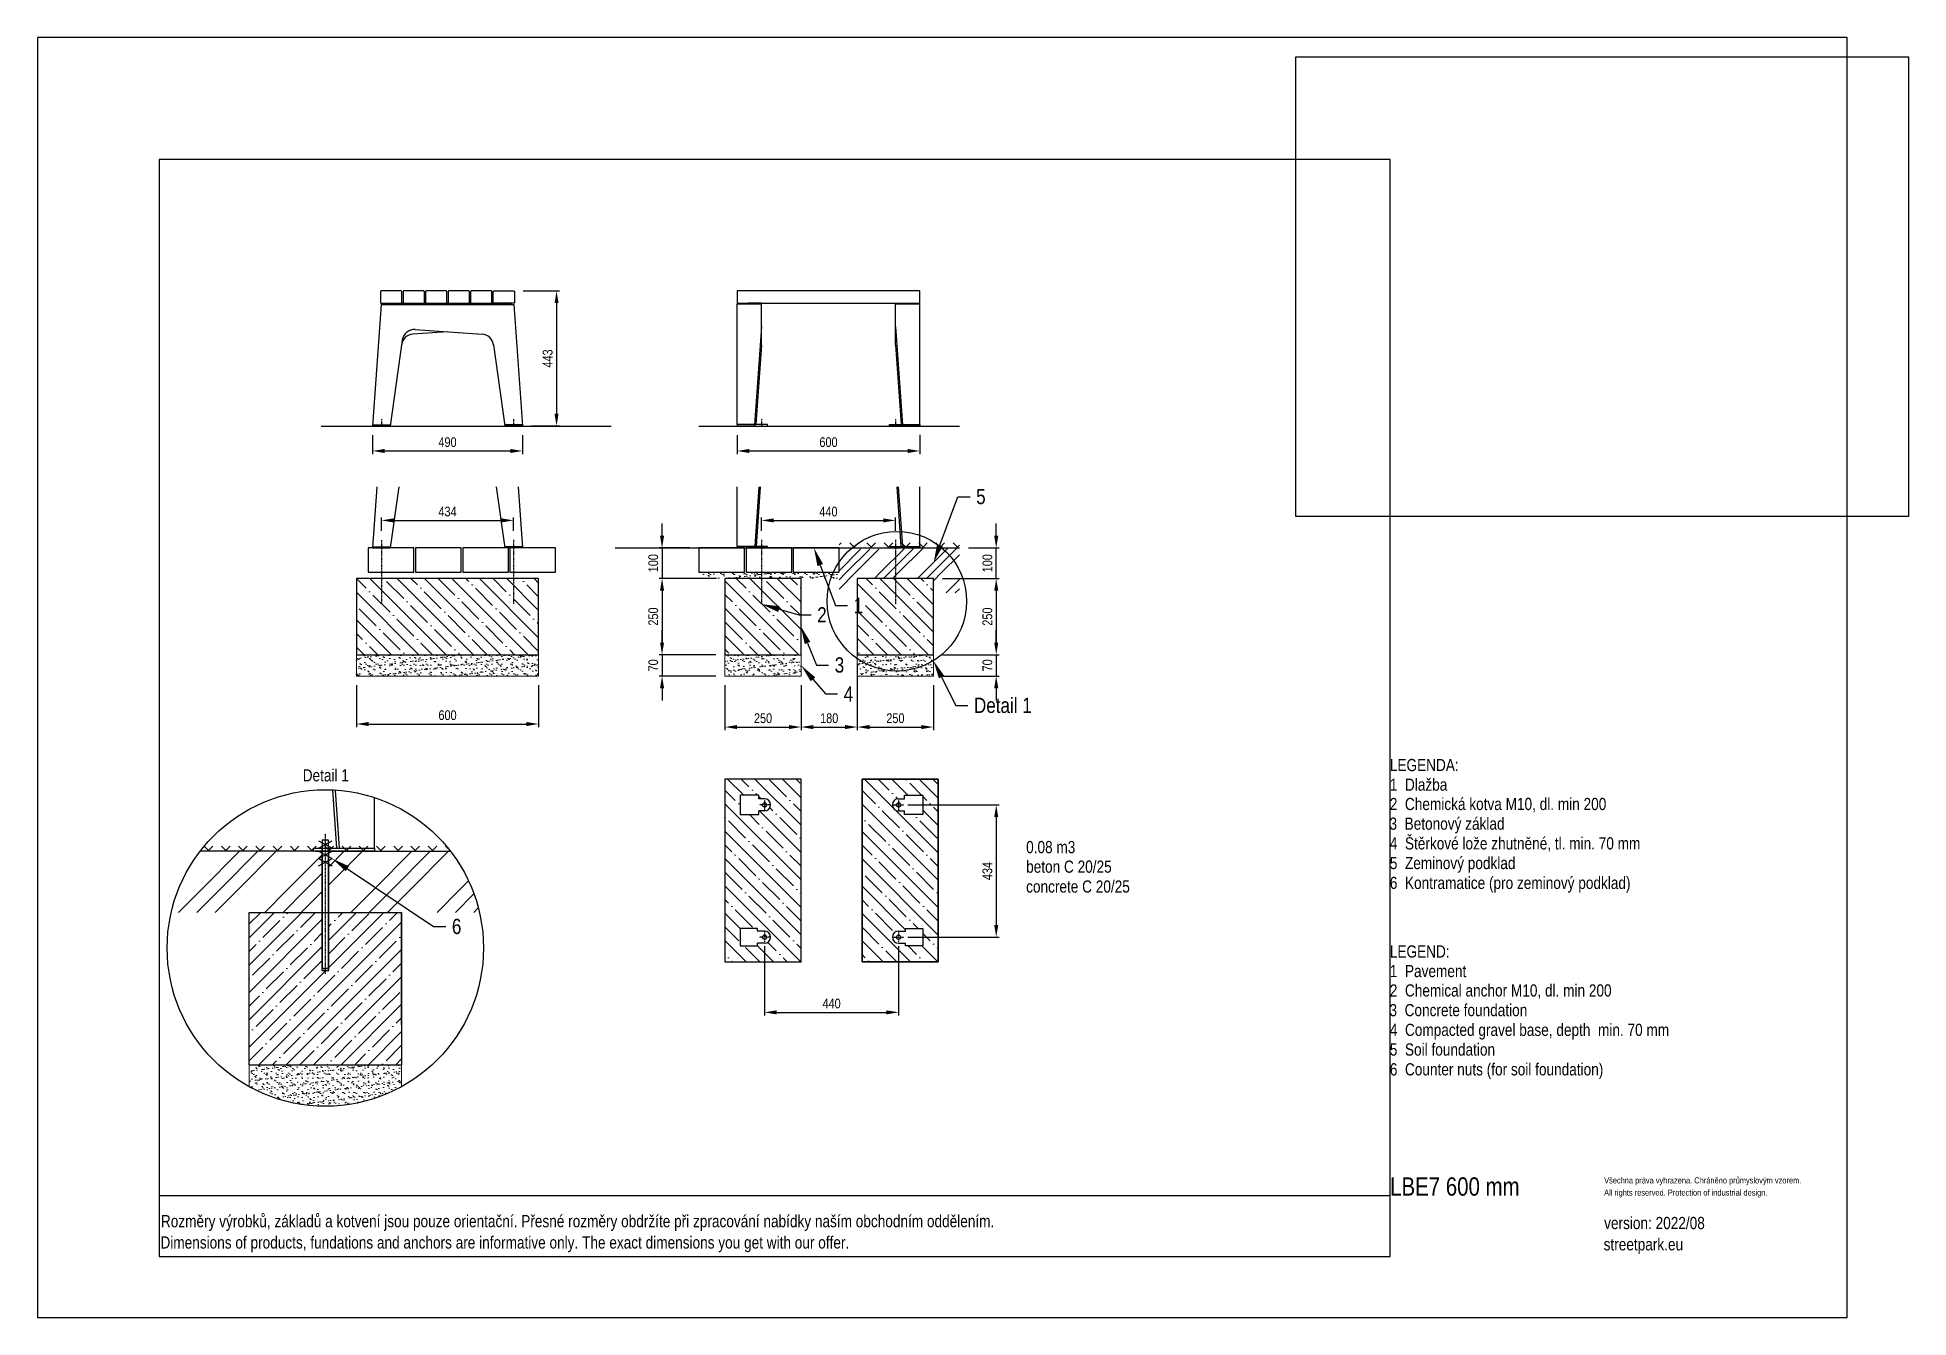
# Model space of a CAD drawing. Header units: millimetres. Extents: x 11004 to 17146, y 3085 to 7285.
import ezdxf
from ezdxf import colors
from ezdxf.entities.mleader import LeaderData, LeaderLine
from ezdxf.lldxf.tags import DXFTag
from ezdxf.math import Vec2, Vec3

# ---------------------------------------------------------------- set-up
doc = ezdxf.new("R2010")
doc.units = ezdxf.units.MM
doc.header["$LTSCALE"] = 0.3
doc.linetypes.add('DashDot', pattern=[15, 9, -3, 0, -3])
doc.layers.add('Nekreslit', color=6, linetype='Continuous', plot=False)
doc.layers.add('SRAFY', color=251, linetype='Continuous', lineweight=13)
doc.styles.add('SEACAD_Arial', font='arial.ttf', dxfattribs={"width": 0.8})
tags = doc.linetypes.add('HIDDEN2', pattern=[4.7625, 3.175, -1.5875]).pattern_tags.tags
tags[6:7] = [DXFTag(74, 4), DXFTag(75, 0), DXFTag(340, '0'), DXFTag(46, 0.0), DXFTag(50, 0.0), DXFTag(44, 0.0), DXFTag(45, 0.0)]
tags[4:5] = [DXFTag(74, 4), DXFTag(75, 0), DXFTag(340, '0'), DXFTag(46, 0.0), DXFTag(50, 0.0), DXFTag(44, 0.0), DXFTag(45, 0.0)]
doc.dimstyles.new('ISO-25', dxfattribs={"dimtxt": 1.6, "dimasz": 2, "dimexe": 0.5, "dimexo": 1.5, "dimtad": 1, "dimdec": 0, "dimtxsty": 'SEACAD_Arial', "dimcen": 2, "dimadec": 0, "dimazin": 0, "dimtfac": 1, "dimtdec": 0, "dimtmove": 0, "dimatfit": 3, "dimfxl": 1, "dimarcsym": 0})
picture_1 = doc.add_image_def('image1.jpg', size_in_pixel=(1600, 1200))

msp = doc.modelspace()

# ---------------------------------------------------------------- texts
at = {"style": 'SEACAD_Arial', "width": 0.8}
for s, height, p in [('LEGENDA:', 40, (15443.3, 4878.1)), ('1  Dlažba', 40, (15443.3, 4813.8)), ('2  Chemická kotva M10, dl. min 200', 40, (15443.3, 4750.3)), ('3  Betonový základ', 40, (15442.2, 4685.8)), ('4  Štěrkové lože zhutněné, tl. min. 70 mm', 40, (15443.3, 4621.1)), ('0.08 m3', 40, (14249.6, 4608.9)), ('beton C 20/25', 40, (14249.6, 4544.7)), ('5  Zeminový podklad', 40, (15443.3, 4556.5)), ('concrete C 20/25', 40, (14249.6, 4479.5)), ('6  Kontramatice (pro zeminový podklad)', 40, (15443.3, 4491.5)), ('LEGEND:', 40, (15443.3, 4266.4)), ('1  Pavement', 40, (15443.3, 4202.1)), ('2  Chemical anchor M10, dl. min 200', 40, (15443.3, 4138.6)), ('3  Concrete foundation', 40, (15442.2, 4074)), ('4  Compacted gravel base, depth  min. 70 mm', 40, (15443.3, 4009.3)), ('5  Soil foundation', 40, (15443.3, 3944.7)), ('6  Counter nuts (for soil foundation)', 40, (15443.3, 3879.7)), ('LBE7 600 mm ', 60, (15444.4, 3485.3)), ('Všechna práva vyhrazena. Chráněno průmyslovým vzorem.', 20, (16146.7, 3525.3)), ('All rights reserved. Protection of industrial design.', 20, (16146.7, 3485.3)), ('Rozměry výrobků, základů a kotvení jsou pouze orientační. Přesné rozměry obdržíte při zpracování nabídky naším obchodním oddělením.', 39.9982, (11409.8, 3381.6)), ('version: 2022/08', 40, (16146.7, 3375.5)), ('Dimensions of products, fundations and anchors are informative only. The exact dimensions you get with our offer.', 39.9982, (11408.2, 3311.7)), ('streetpark.eu', 40, (16145.1, 3305.6))]:
    msp.add_text(s, height=height, dxfattribs=at).set_placement(p)
at = {"insert": (11875.2, 4884.4), "char_height": 40, "attachment_point": 1, "style": 'SEACAD_Arial'}
msp.add_mtext_dynamic_manual_height_columns('Detail 1', width=226.121, gutter_width=200, heights=[0], dxfattribs=at)

# ---------------------------------------------------------------- blocks, each defined once
blk = doc.blocks.new('*D146')
at = {"color": 0, "lineweight": -2, "transparency": 16777216}
for p, q in [((13380.9, 5666.5), (13380.9, 5710.7)), ((13420.9, 5700.7), (13780.5, 5700.7)), ((13820.5, 5666.5), (13820.5, 5710.7))]:
    blk.add_line(p, q, dxfattribs=at)
at = {"color": 0, "transparency": 16777216}
for points in [[(13420.9, 5707.4), (13420.9, 5694), (13380.9, 5700.7)], [(13780.5, 5707.4), (13780.5, 5694), (13820.5, 5700.7)]]:
    blk.add_solid(points, dxfattribs=at)
at = {"layer": 'Defpoints', "color": 0, "transparency": 16777216}
for p in [(13820.5, 5700.7), (13380.9, 5636.5), (13820.5, 5636.5)]:
    blk.add_point(p, dxfattribs=at)
at = {"color": 0, "transparency": 16777216, "insert": (13600.7, 5729.5), "char_height": 32, "attachment_point": 5, "style": 'SEACAD_Arial'}
blk.add_mtext('440', dxfattribs=at)
blk = doc.blocks.new('*D147')
at = {"color": 0, "lineweight": -2, "transparency": 16777216}
for p, q in [((14025, 5510.1), (14161.4, 5510.1)), ((14151.4, 5470.1), (14151.4, 5300.1)), ((13975.5, 5260.1), (14161.4, 5260.1))]:
    blk.add_line(p, q, dxfattribs=at)
at = {"color": 0, "transparency": 16777216}
for points in [[(14144.8, 5470.1), (14158.1, 5470.1), (14151.4, 5510.1)], [(14144.8, 5300.1), (14158.1, 5300.1), (14151.4, 5260.1)]]:
    blk.add_solid(points, dxfattribs=at)
at = {"layer": 'Defpoints', "color": 0, "transparency": 16777216}
for p in [(13995, 5510.1), (13945.5, 5260.1), (14151.4, 5260.1)]:
    blk.add_point(p, dxfattribs=at)
at = {"color": 0, "transparency": 16777216, "insert": (14122.6, 5385.1), "char_height": 32, "attachment_point": 5, "rotation": 90, "style": 'SEACAD_Arial'}
blk.add_mtext('250', dxfattribs=at)
blk = doc.blocks.new('*D141')
at = {"color": 0, "lineweight": -2, "transparency": 16777216}
for p, q in [((14151.4, 5300.1), (14151.4, 5340.1)), ((13975.5, 5260.1), (14161.4, 5260.1)), ((14151.4, 5260.1), (14151.4, 5190.1)), ((13975.4, 5190.1), (14161.4, 5190.1)), ((14151.4, 5150.1), (14151.4, 5110.1))]:
    blk.add_line(p, q, dxfattribs=at)
at = {"color": 0, "transparency": 16777216}
for points in [[(14144.8, 5300.1), (14158.1, 5300.1), (14151.4, 5260.1)], [(14144.8, 5150.1), (14158.1, 5150.1), (14151.4, 5190.1)]]:
    blk.add_solid(points, dxfattribs=at)
at = {"layer": 'Defpoints', "color": 0, "transparency": 16777216}
for p in [(13945.5, 5260.1), (13945.4, 5190.1), (14151.4, 5190.1)]:
    blk.add_point(p, dxfattribs=at)
at = {"color": 0, "transparency": 16777216, "insert": (14122.6, 5225.1), "char_height": 32, "attachment_point": 5, "rotation": 90, "style": 'SEACAD_Arial'}
blk.add_mtext('70', dxfattribs=at)
blk = doc.blocks.new('*D142')
at = {"color": 0, "lineweight": -2, "transparency": 16777216}
for p, q in [((12051.4, 5160.1), (12051.4, 5022.6)), ((12649.5, 5160.1), (12649.5, 5022.6)), ((12091.4, 5032.6), (12609.5, 5032.6))]:
    blk.add_line(p, q, dxfattribs=at)
at = {"color": 0, "transparency": 16777216}
for points in [[(12091.4, 5039.3), (12091.4, 5026), (12051.4, 5032.6)], [(12609.5, 5039.3), (12609.5, 5026), (12649.5, 5032.6)]]:
    blk.add_solid(points, dxfattribs=at)
at = {"layer": 'Defpoints', "color": 0, "transparency": 16777216}
for p in [(12051.4, 5190.1), (12649.5, 5190.1), (12649.5, 5032.6)]:
    blk.add_point(p, dxfattribs=at)
at = {"color": 0, "transparency": 16777216, "insert": (12350.5, 5061.5), "char_height": 32, "attachment_point": 5, "style": 'SEACAD_Arial'}
blk.add_mtext('600', dxfattribs=at)
blk = doc.blocks.new('*D143')
at = {"color": 0, "lineweight": -2, "transparency": 16777216}
for p, q in [((13261, 5160.1), (13261, 5012.7)), ((13511, 5160.1), (13511, 5012.7)), ((13301, 5022.7), (13471, 5022.7))]:
    blk.add_line(p, q, dxfattribs=at)
at = {"color": 0, "transparency": 16777216}
for points in [[(13301, 5029.3), (13301, 5016), (13261, 5022.7)], [(13471, 5029.3), (13471, 5016), (13511, 5022.7)]]:
    blk.add_solid(points, dxfattribs=at)
at = {"layer": 'Defpoints', "color": 0, "transparency": 16777216}
for p in [(13261, 5190.1), (13511, 5190.1), (13511, 5022.7)]:
    blk.add_point(p, dxfattribs=at)
at = {"color": 0, "transparency": 16777216, "insert": (13386, 5051.5), "char_height": 32, "attachment_point": 5, "style": 'SEACAD_Arial'}
blk.add_mtext('250', dxfattribs=at)
blk = doc.blocks.new('*D144')
at = {"color": 0, "lineweight": -2, "transparency": 16777216}
for p, q in [((13695.5, 5160.1), (13695.5, 5012.7)), ((13945.5, 5160.1), (13945.5, 5012.7)), ((13735.5, 5022.7), (13905.5, 5022.7))]:
    blk.add_line(p, q, dxfattribs=at)
at = {"color": 0, "transparency": 16777216}
for points in [[(13735.5, 5029.3), (13735.5, 5016), (13695.5, 5022.7)], [(13905.5, 5029.3), (13905.5, 5016), (13945.5, 5022.7)]]:
    blk.add_solid(points, dxfattribs=at)
at = {"layer": 'Defpoints', "color": 0, "transparency": 16777216}
for p in [(13695.5, 5190.1), (13945.5, 5190.1), (13945.5, 5022.7)]:
    blk.add_point(p, dxfattribs=at)
at = {"color": 0, "transparency": 16777216, "insert": (13820.5, 5051.5), "char_height": 32, "attachment_point": 5, "style": 'SEACAD_Arial'}
blk.add_mtext('250', dxfattribs=at)
blk = doc.blocks.new('*D145')
at = {"color": 0, "lineweight": -2, "transparency": 16777216}
for p, q in [((13695.5, 5230.1), (13695.5, 5012.7)), ((13511, 5160.1), (13511, 5012.7)), ((13551, 5022.7), (13655.5, 5022.7))]:
    blk.add_line(p, q, dxfattribs=at)
at = {"color": 0, "transparency": 16777216}
for points in [[(13551, 5029.3), (13551, 5016), (13511, 5022.7)], [(13655.5, 5029.3), (13655.5, 5016), (13695.5, 5022.7)]]:
    blk.add_solid(points, dxfattribs=at)
at = {"layer": 'Defpoints', "color": 0, "transparency": 16777216}
for p in [(13695.5, 5260.1), (13511, 5190.1), (13695.5, 5022.7)]:
    blk.add_point(p, dxfattribs=at)
at = {"color": 0, "transparency": 16777216, "insert": (13603.2, 5051.5), "char_height": 32, "attachment_point": 5, "style": 'SEACAD_Arial'}
blk.add_mtext('180', dxfattribs=at)
blk = doc.blocks.new('*D139')
at = {"color": 0, "lineweight": -2, "transparency": 16777216}
for p, q in [((14151.4, 5650.4), (14151.4, 5690.4)), ((14060.4, 5610.4), (14161.4, 5610.4)), ((14151.4, 5510.1), (14151.4, 5610.4)), ((13975.5, 5510.1), (14161.4, 5510.1)), ((14151.4, 5470.1), (14151.4, 5430.1))]:
    blk.add_line(p, q, dxfattribs=at)
at = {"color": 0, "transparency": 16777216}
for points in [[(14144.8, 5650.4), (14158.1, 5650.4), (14151.4, 5610.4)], [(14144.8, 5470.1), (14158.1, 5470.1), (14151.4, 5510.1)]]:
    blk.add_solid(points, dxfattribs=at)
at = {"layer": 'Defpoints', "color": 0, "transparency": 16777216}
for p in [(14030.4, 5610.4), (14151.4, 5610.4), (13945.5, 5510.1)]:
    blk.add_point(p, dxfattribs=at)
at = {"color": 0, "transparency": 16777216, "insert": (14122.6, 5560.3), "char_height": 32, "attachment_point": 5, "rotation": 90, "style": 'SEACAD_Arial'}
blk.add_mtext('100', dxfattribs=at)
blk = doc.blocks.new('*D140')
at = {"color": 0, "lineweight": -2, "transparency": 16777216}
for p, q in [((13300.9, 5980.4), (13300.9, 5918.5)), ((13900.9, 5981.9), (13900.9, 5918.5)), ((13340.9, 5928.5), (13860.9, 5928.5))]:
    blk.add_line(p, q, dxfattribs=at)
at = {"color": 0, "transparency": 16777216}
for points in [[(13340.9, 5935.2), (13340.9, 5921.8), (13300.9, 5928.5)], [(13860.9, 5935.2), (13860.9, 5921.8), (13900.9, 5928.5)]]:
    blk.add_solid(points, dxfattribs=at)
at = {"layer": 'Defpoints', "color": 0, "transparency": 16777216}
for p in [(13300.9, 6010.4), (13900.9, 6011.9), (13900.9, 5928.5)]:
    blk.add_point(p, dxfattribs=at)
at = {"color": 0, "transparency": 16777216, "insert": (13600.9, 5957.3), "char_height": 32, "attachment_point": 5, "style": 'SEACAD_Arial'}
blk.add_mtext('600', dxfattribs=at)
blk = doc.blocks.new('*D137')
at = {"color": 0, "lineweight": -2, "transparency": 16777216}
for p, q in [((12133.4, 5666.4), (12133.4, 5710.7)), ((12173.4, 5700.7), (12527.5, 5700.7)), ((12567.5, 5666.5), (12567.5, 5710.7))]:
    blk.add_line(p, q, dxfattribs=at)
at = {"color": 0, "transparency": 16777216}
for points in [[(12173.4, 5707.4), (12173.4, 5694.1), (12133.4, 5700.7)], [(12527.5, 5707.4), (12527.5, 5694.1), (12567.5, 5700.7)]]:
    blk.add_solid(points, dxfattribs=at)
at = {"layer": 'Defpoints', "color": 0, "transparency": 16777216}
for p in [(12567.5, 5700.7), (12133.4, 5636.4), (12567.5, 5636.5)]:
    blk.add_point(p, dxfattribs=at)
at = {"color": 0, "transparency": 16777216, "insert": (12350.5, 5729.6), "char_height": 32, "attachment_point": 5, "style": 'SEACAD_Arial'}
blk.add_mtext('434', dxfattribs=at)
blk = doc.blocks.new('*D138')
at = {"color": 0, "lineweight": -2, "transparency": 16777216}
for p, q in [((12104.4, 5980.4), (12104.4, 5918.5)), ((12596.3, 5980.5), (12596.3, 5918.5)), ((12144.4, 5928.5), (12556.3, 5928.5))]:
    blk.add_line(p, q, dxfattribs=at)
at = {"color": 0, "transparency": 16777216}
for points in [[(12144.4, 5935.2), (12144.4, 5921.8), (12104.4, 5928.5)], [(12556.3, 5935.2), (12556.3, 5921.8), (12596.3, 5928.5)]]:
    blk.add_solid(points, dxfattribs=at)
at = {"layer": 'Defpoints', "color": 0, "transparency": 16777216}
for p in [(12104.4, 6010.4), (12596.3, 6010.5), (12596.3, 5928.5)]:
    blk.add_point(p, dxfattribs=at)
at = {"color": 0, "transparency": 16777216, "insert": (12350.4, 5957.3), "char_height": 32, "attachment_point": 5, "style": 'SEACAD_Arial'}
blk.add_mtext('490', dxfattribs=at)
blk = doc.blocks.new('*D134')
at = {"color": 0, "lineweight": -2, "transparency": 16777216}
for p, q in [((12598.4, 6453.5), (12718.3, 6453.5)), ((12708.3, 6413.5), (12708.3, 6050.5)), ((12626.3, 6010.5), (12718.3, 6010.5))]:
    blk.add_line(p, q, dxfattribs=at)
at = {"color": 0, "transparency": 16777216}
for points in [[(12701.6, 6413.5), (12714.9, 6413.5), (12708.3, 6453.5)], [(12701.6, 6050.5), (12714.9, 6050.5), (12708.3, 6010.5)]]:
    blk.add_solid(points, dxfattribs=at)
at = {"layer": 'Defpoints', "color": 0, "transparency": 16777216}
for p in [(12568.4, 6453.5), (12596.3, 6010.5), (12708.3, 6010.5)]:
    blk.add_point(p, dxfattribs=at)
at = {"color": 0, "transparency": 16777216, "insert": (12679.4, 6232), "char_height": 32, "attachment_point": 5, "rotation": 90, "style": 'SEACAD_Arial'}
blk.add_mtext('443', dxfattribs=at)
blk = doc.blocks.new('*D135')
at = {"color": 0, "lineweight": -2, "transparency": 16777216}
for p, q in [((13391, 4303.3), (13391, 4076.7)), ((13831, 4303.3), (13831, 4076.7)), ((13431, 4086.7), (13791, 4086.7))]:
    blk.add_line(p, q, dxfattribs=at)
at = {"color": 0, "transparency": 16777216}
for points in [[(13431, 4093.3), (13431, 4080), (13391, 4086.7)], [(13791, 4093.3), (13791, 4080), (13831, 4086.7)]]:
    blk.add_solid(points, dxfattribs=at)
at = {"layer": 'Defpoints', "color": 0, "transparency": 16777216}
for p in [(13391, 4333.3), (13831, 4333.3), (13831, 4086.7)]:
    blk.add_point(p, dxfattribs=at)
at = {"color": 0, "transparency": 16777216, "insert": (13611, 4115.5), "char_height": 32, "attachment_point": 5, "style": 'SEACAD_Arial'}
blk.add_mtext('440', dxfattribs=at)
blk = doc.blocks.new('*D136')
at = {"color": 0, "lineweight": -2, "transparency": 16777216}
for p, q in [((13861, 4767.3), (14161.4, 4767.3)), ((14151.4, 4727.3), (14151.4, 4373.3)), ((13861, 4333.3), (14161.4, 4333.3))]:
    blk.add_line(p, q, dxfattribs=at)
at = {"color": 0, "transparency": 16777216}
for points in [[(14144.8, 4727.3), (14158.1, 4727.3), (14151.4, 4767.3)], [(14144.8, 4373.3), (14158.1, 4373.3), (14151.4, 4333.3)]]:
    blk.add_solid(points, dxfattribs=at)
at = {"layer": 'Defpoints', "color": 0, "transparency": 16777216}
for p in [(13831, 4767.3), (13831, 4333.3), (14151.4, 4333.3)]:
    blk.add_point(p, dxfattribs=at)
at = {"color": 0, "transparency": 16777216, "insert": (14122.6, 4550.3), "char_height": 32, "attachment_point": 5, "rotation": 90, "style": 'SEACAD_Arial'}
blk.add_mtext('434', dxfattribs=at)
blk = doc.blocks.new('*D148')
at = {"color": 0, "lineweight": -2, "transparency": 16777216}
for p, q in [((13054.6, 5650.4), (13054.6, 5690.4)), ((13145.4, 5610.4), (13044.6, 5610.4)), ((13054.6, 5610.4), (13054.6, 5510.4)), ((13231, 5510.4), (13044.6, 5510.4)), ((13054.6, 5470.4), (13054.6, 5430.4))]:
    blk.add_line(p, q, dxfattribs=at)
at = {"color": 0, "transparency": 16777216}
for points in [[(13047.9, 5650.4), (13061.3, 5650.4), (13054.6, 5610.4)], [(13047.9, 5470.4), (13061.3, 5470.4), (13054.6, 5510.4)]]:
    blk.add_solid(points, dxfattribs=at)
at = {"layer": 'Defpoints', "color": 0, "transparency": 16777216}
for p in [(13175.4, 5610.4), (13054.6, 5510.4), (13261, 5510.4)]:
    blk.add_point(p, dxfattribs=at)
at = {"color": 0, "transparency": 16777216, "insert": (13025.8, 5560.4), "char_height": 32, "attachment_point": 5, "rotation": 90, "style": 'SEACAD_Arial'}
blk.add_mtext('100', dxfattribs=at)
blk = doc.blocks.new('*D149')
at = {"color": 0, "lineweight": -2, "transparency": 16777216}
for p, q in [((13231, 5510.4), (13044.6, 5510.4)), ((13054.6, 5470.4), (13054.6, 5300.1)), ((13231, 5260.1), (13044.6, 5260.1))]:
    blk.add_line(p, q, dxfattribs=at)
at = {"color": 0, "transparency": 16777216}
for points in [[(13047.9, 5470.4), (13061.3, 5470.4), (13054.6, 5510.4)], [(13047.9, 5300.1), (13061.3, 5300.1), (13054.6, 5260.1)]]:
    blk.add_solid(points, dxfattribs=at)
at = {"layer": 'Defpoints', "color": 0, "transparency": 16777216}
for p in [(13261, 5510.4), (13054.6, 5260.1), (13261, 5260.1)]:
    blk.add_point(p, dxfattribs=at)
at = {"color": 0, "transparency": 16777216, "insert": (13025.8, 5385.3), "char_height": 32, "attachment_point": 5, "rotation": 90, "style": 'SEACAD_Arial'}
blk.add_mtext('250', dxfattribs=at)
blk = doc.blocks.new('*D150')
at = {"color": 0, "lineweight": -2, "transparency": 16777216}
for p, q in [((13054.6, 5300.1), (13054.6, 5340.1)), ((13231, 5260.1), (13044.6, 5260.1)), ((13054.6, 5260.1), (13054.6, 5190.1)), ((13231, 5190.1), (13044.6, 5190.1)), ((13054.6, 5150.1), (13054.6, 5110.1))]:
    blk.add_line(p, q, dxfattribs=at)
at = {"color": 0, "transparency": 16777216}
for points in [[(13047.9, 5300.1), (13061.3, 5300.1), (13054.6, 5260.1)], [(13047.9, 5150.1), (13061.3, 5150.1), (13054.6, 5190.1)]]:
    blk.add_solid(points, dxfattribs=at)
at = {"layer": 'Defpoints', "color": 0, "transparency": 16777216}
for p in [(13261, 5260.1), (13054.6, 5190.1), (13261, 5190.1)]:
    blk.add_point(p, dxfattribs=at)
at = {"color": 0, "transparency": 16777216, "insert": (13025.8, 5225.1), "char_height": 32, "attachment_point": 5, "rotation": 90, "style": 'SEACAD_Arial'}
blk.add_mtext('70', dxfattribs=at)

# ---------------------------------------------------------------- dimensions: what is measured, and where the dimension line sits
for base, p1, p2, picture, middle in [((12708.3, 6010.5), (12568.4, 6453.5), (12596.3, 6010.5), '*D134', (12679.4, 6232)), ((13054.6, 5510.4), (13175.4, 5610.4), (13261, 5510.4), '*D148', (13025.8, 5560.4)), ((13054.6, 5260.1), (13261, 5510.4), (13261, 5260.1), '*D149', (13025.8, 5385.3)), ((13054.6, 5190.1), (13261, 5260.1), (13261, 5190.1), '*D150', (13025.8, 5225.1)), ((14151.4, 4333.3), (13831, 4767.3), (13831, 4333.3), '*D136', (14122.6, 4550.3))]:
    dim = msp.add_linear_dim(base=base, p1=p1, p2=p2, angle=90, dimstyle='ISO-25')
    dim.commit()
    dim.dimension.update_dxf_attribs({"geometry": picture, "text_midpoint": middle})
for base, p1, p2, override, picture, middle in [((12596.3, 5928.5), (12104.4, 6010.4), (12596.3, 6010.5), {"dimrnd": 10}, '*D138', (12350.4, 5957.3)), ((13820.5, 5700.7), (13380.9, 5636.5), (13820.5, 5636.5), {"dimscale": 0, "dimrnd": 10}, '*D146', (13600.7, 5729.5))]:
    dim = msp.add_linear_dim(base=base, p1=p1, p2=p2, dimstyle='ISO-25', override=override)
    dim.commit()
    dim.dimension.update_dxf_attribs({"geometry": picture, "text_midpoint": middle})
for base, p1, p2, picture, middle in [((13900.9, 5928.5), (13300.9, 6010.4), (13900.9, 6011.9), '*D140', (13600.9, 5957.3)), ((13831, 4086.7), (13391, 4333.3), (13831, 4333.3), '*D135', (13611, 4115.5))]:
    dim = msp.add_linear_dim(base=base, p1=p1, p2=p2, dimstyle='ISO-25')
    dim.commit()
    dim.dimension.update_dxf_attribs({"geometry": picture, "text_midpoint": middle})
for base, p1, p2, override, picture, middle in [((12567.5, 5700.7), (12133.4, 5636.4), (12567.5, 5636.5), {"dimrnd": 1}, '*D137', (12350.5, 5700.7)), ((13695.4577, 5022.6544), (13510.9682, 5190.116), (13695.4577, 5260.1123), {"dimscale": 0, "dimrnd": 10}, '*D145', (13603.2129, 5022.6544)), ((12649.5, 5032.6), (12051.4, 5190.1), (12649.5, 5190.1), {"dimscale": 0, "dimrnd": 10}, '*D142', (12350.5, 5032.6)), ((13511, 5022.7), (13261, 5190.1), (13511, 5190.1), {"dimscale": 0}, '*D143', (13386, 5022.7)), ((13945.5, 5022.7), (13695.5, 5190.1), (13945.5, 5190.1), {"dimscale": 0}, '*D144', (13820.5, 5022.7))]:
    dim = msp.add_linear_dim(base=base, p1=p1, p2=p2, dimstyle='ISO-25', override=override)
    dim.commit()
    dim.dimension.update_dxf_attribs({"geometry": picture, "text_midpoint": middle, "dimtype": 160})
dim = msp.add_linear_dim(base=(14151.4, 5610.4), p1=(13945.5, 5510.1), p2=(14030.4, 5610.4), angle=90, dimstyle='ISO-25')
dim.commit()
dim.dimension.update_dxf_attribs({"geometry": '*D139', "text_midpoint": (14151.4, 5560.3), "dimtype": 160})
for base, p1, p2, override, picture, middle in [((14151.4, 5260.1), (13995, 5510.1), (13945.5, 5260.1), {"dimscale": 0}, '*D147', (14122.6, 5385.1)), ((14151.4, 5190.1), (13945.5, 5260.1), (13945.4, 5190.1), {"dimscale": 0, "dimtmove": 1}, '*D141', (14122.6, 5225.1))]:
    dim = msp.add_linear_dim(base=base, p1=p1, p2=p2, angle=90, dimstyle='ISO-25', override=override)
    dim.commit()
    dim.dimension.update_dxf_attribs({"geometry": picture, "text_midpoint": middle})

# ---------------------------------------------------------------- hatches: boundary and pattern name
at = {"layer": 'SRAFY'}
h = msp.add_hatch(dxfattribs=at)
h.set_pattern_fill('TERACO', color=256, scale=20)
h.set_pattern_definition([(45, (6840, 295.79), (-28.28427, 28.28427), [20, -20]), (135, (6896.57, 295.79), (-28.28427, -28.28427), [20, -20])])
h.paths.add_polyline_path([(13635.4, 5610.4), (13635.4, 5633.5), (14030.4, 5633.5), (14030.4, 5610.5)])
h = msp.add_hatch(dxfattribs=at)
h.set_pattern_fill('GOST_GROUND', color=256, scale=10)
h.set_pattern_definition([(45, (6840, 295.79), (141.4214, -9e-15), [200]), (45, (6870, 295.79), (141.4214, -9e-15), [200]), (45, (6900, 295.79), (141.4214, -9e-15), [200])])
h.paths.add_polyline_path([(13695.4, 5462.8), (13635.4, 5456), (13635.4, 5604.9), (14030.4, 5610.4), (14030.4, 5463), (13945.5, 5463), (13945.5, 5510.1), (13695.4, 5510.1)])
h = msp.add_hatch(dxfattribs=at)
h.set_pattern_fill('AR-SAND', color=256, scale=0.5)
h.set_pattern_definition([(37.5, (6640, 295.79), (-0.800016, 24.47066), [0, -19.304, 0, -21.59, 0, -20.6375]), (7.5, (6640, 295.79), (22.47616, 35.84126), [0, -10.414, 0, -17.399, 0, -6.6675]), (327.5, (6624.38, 295.79), (39.54962, 0.07186), [0, -6.35, 0, -22.86, 0, -29.845]), (317.5, (6624.38, 295.79), (38.17782, 11.14647), [0, -3.175, 0, -14.986, 0, -17.145])])
h.paths.add_polyline_path([(13175.4, 5530.4), (13175.4, 5510.5), (13206, 5510.4), (13326, 5510.3), (13326, 5530.4)])
h.paths.add_polyline_path([(13635.4, 5510.1), (13635.4, 5530.4), (13326, 5530.4), (13326, 5510.3), (13456, 5510.1)])
h = msp.add_hatch(dxfattribs=at)
h.set_pattern_fill('ANSI35', color=256, scale=10, angle=90)
h.set_pattern_definition([(135, (6650, 0), (-44.9013, -44.9013), []), (135, (6650, 44.9), (-44.9013, -44.9013), [79.375, -15.875, 0, -15.875])])
h.paths.add_polyline_path([(12114.4, 5510.4), (12114.4, 5260.1), (12649.5, 5260.1), (12649.5, 5510.1)])
h.paths.add_polyline_path([(12114.4, 5510.4), (12051.4, 5510.4), (12051.4, 5260.1), (12087.4, 5260.1, 2.414211), (12087.4, 5260.1, 0.414214), (12087.4, 5260.1), (12114.4, 5260.1)])
h = msp.add_hatch(dxfattribs=at)
h.set_pattern_fill('ANSI35', color=256, scale=10, angle=90)
h.set_pattern_definition([(135, (6640, 0), (-44.9013, -44.9013), []), (135, (6640, 44.9), (-44.9013, -44.9013), [79.375, -15.875, 0, -15.875])])
h.paths.add_polyline_path([(13261, 5510.4), (13261, 5260.1), (13511, 5260.1), (13510.9, 5510.1)])
h = msp.add_hatch(dxfattribs=at)
h.set_pattern_fill('ANSI35', color=256, scale=10, angle=90)
h.set_pattern_definition([(135, (5629, 2e-10), (-44.9013, -44.9013), []), (135, (5629, 44.9), (-44.9013, -44.9013), [79.375, -15.875, 0, -15.875])])
h.paths.add_polyline_path([(13945.4, 5510.1), (13695.5, 5510.1), (13695.5, 5260.1), (13945.5, 5260.1)])
h = msp.add_hatch(dxfattribs=at)
h.set_pattern_fill('AR-SAND', color=256, scale=0.5)
h.set_pattern_definition([(37.5, (6662, 0), (-0.800016, 24.47066), [0, -19.304, 0, -21.59, 0, -20.6375]), (7.5, (6662, 0), (22.47616, 35.84126), [0, -10.414, 0, -17.399, 0, -6.6675]), (327.5, (6646.38, 0), (39.54962, 0.07186), [0, -6.35, 0, -22.86, 0, -29.845]), (317.5, (6646.38, 0), (38.17782, 11.14647), [0, -3.175, 0, -14.986, 0, -17.145])])
h.paths.add_polyline_path([(12649.5, 5190.1), (12649.5, 5260.1), (12051.4, 5260.1), (12051.4, 5190.1)])
h = msp.add_hatch(dxfattribs=at)
h.set_pattern_fill('AR-SAND', color=256, scale=0.5)
h.set_pattern_definition([(37.5, (700, 0), (-0.800016, 24.470662), [0, -19.304, 0, -21.59, 0, -20.6375]), (7.5, (700, 0), (22.476164, 35.841255), [0, -10.414, 0, -17.399, 0, -6.6675]), (327.5, (684.38, 0), (39.54962, 0.07186), [0, -6.35, 0, -22.86, 0, -29.845]), (317.5, (684.38, 0), (38.17782, 11.14647), [0, -3.175, 0, -14.986, 0, -17.145])])
h.paths.add_polyline_path([(13511, 5260.1), (13261, 5260.1), (13261, 5190.1), (13511, 5190.1)])
h.paths.add_polyline_path([(13695.5, 5246.8), (13695.5, 5190.1), (13945.4, 5190.1), (13945.4, 5240.3, -0.297089)])
h.paths.add_polyline_path([(13945.4, 5240.3), (13945.4, 5260.1), (13695.5, 5260.1), (13695.5, 5246.8, 0.297089)])
h = msp.add_hatch(dxfattribs=at)
h.set_pattern_fill('ANSI35', color=256, scale=10, angle=90)
h.set_pattern_definition([(135, (700, 0), (-44.90128, -44.90128), []), (135, (700, 44.9), (-44.90128, -44.90128), [79.375, -15.875, 0, -15.875])])
h.paths.add_polyline_path([(13511, 4852), (13261, 4852), (13261, 4252), (13511, 4252)])
h.paths.add_polyline_path([(13391, 4313.3), (13368, 4313.3), (13368, 4304.8), (13311, 4304.8), (13311, 4361.8), (13368, 4361.8), (13368, 4353.3), (13391, 4353.3, -1)], flags=16)
h.paths.add_polyline_path([(13398, 4333.3, -1), (13384, 4333.3, -1)], flags=0)
h.paths.add_polyline_path([(13372, 4735.3), (13311, 4735.3), (13311, 4799.3), (13372, 4799.3), (13372, 4787.3), (13391, 4787.3, -1), (13391, 4747.3), (13372, 4747.3)], flags=16)
h.paths.add_polyline_path([(13384, 4767.3, -1), (13398, 4767.3, -1)], flags=0)
h.paths.add_polyline_path([(13961, 4852), (13711, 4852), (13711, 4252), (13961, 4252)])
h.paths.add_polyline_path([(13850, 4735.3), (13850, 4747.3), (13831, 4747.3, -1), (13831, 4787.3), (13850, 4787.3), (13850, 4799.3), (13911, 4799.3), (13911, 4735.3)], flags=16)
h.paths.add_polyline_path([(13824, 4767.3, -1), (13838, 4767.3, -1)], flags=0)
h.paths.add_polyline_path([(13854, 4361.8), (13911, 4361.8), (13911, 4304.8), (13854, 4304.8), (13854, 4313.3), (13831, 4313.3, -1), (13831, 4353.3), (13854, 4353.3)], flags=16)
h.paths.add_polyline_path([(13838, 4333.3, -1), (13824, 4333.3, -1)], flags=0)
h = msp.add_hatch(dxfattribs=at)
h.set_pattern_fill('GOST_GROUND', color=256, scale=20)
h.set_pattern_definition([(45, (4470.42, 245.79), (282.8427, -2e-14), [400]), (45, (4530.42, 245.79), (282.8427, -2e-14), [400]), (45, (4590.42, 245.79), (282.8427, -2e-14), [400])])
h.paths.add_polyline_path([(11939.4, 4615), (11917.4, 4615), (11538.5, 4615, 0.107975), (11443.6, 4414.7), (11699.4, 4414.7), (11939.4, 4414.7)])
h.paths.add_polyline_path([(12360.3, 4615), (11981.4, 4615), (11959.4, 4615), (11959.4, 4414.7), (12199.4, 4414.7), (12455.2, 4414.7, 0.107975)])
h = msp.add_hatch(dxfattribs=at)
h.set_pattern_fill('TERACO', color=256, scale=20)
h.set_pattern_definition([(45, (3702.82, -699.72), (-28.28427, 28.28427), [20, -20]), (135, (3759.387, -699.72), (-28.28427, -28.28427), [20, -20])])
h.paths.add_polyline_path([(11547.6, 4614.9), (11547.6, 4638), (12351.2, 4638), (12351.2, 4614.9)])
h = msp.add_hatch(dxfattribs=at)
h.set_pattern_fill('ANSI35', color=256, scale=10, angle=0.00001)
h.set_pattern_definition([(45, (4470.42, 245.79), (-44.9013, 44.90127), []), (45, (4515.32, 245.79), (-44.9013, 44.90127), [79.375, -15.875, 0, -15.875])])
h.paths.add_polyline_path([(12199.4, 4414.7), (11959.4, 4414.7), (11959.4, 4223.7), (11939.4, 4223.7), (11939.4, 4414.7), (11699.4, 4414.7), (11699.4, 3914.7), (12199.4, 3914.7)])
h = msp.add_hatch(dxfattribs=at)
h.set_pattern_fill('AR-SAND', color=256, scale=0.5, angle=0.00001)
h.set_pattern_definition([(37.5, (4470.418, 245.79), (-0.80002, 24.47066), [0, -19.304, 0, -21.59, 0, -20.6375]), (7.5, (4470.418, 245.79), (22.47616, 35.84126), [0, -10.414, 0, -17.399, 0, -6.6675]), (327.5, (4454.797, 245.79), (39.54962, 0.071866), [0, -6.35, 0, -22.86, 0, -29.845]), (317.5, (4454.797, 245.79), (38.17782, 11.14647), [0, -3.175, 0, -14.986, 0, -17.145])])
h.paths.add_polyline_path([(11699.4, 3914.7), (11699.4, 3842.8, 0.256659), (12199.4, 3842.8), (12199.4, 3914.7)])

# ---------------------------------------------------------------- linework, layer by layer
for p, q in [((12132.4, 6409.5), (12104.4, 6010.4)), ((12132.4, 6409.5), (12568.4, 6409.5)), ((12568.4, 6409.5), (12596.3, 6010.5)), ((13300.9, 6015.4), (13300.9, 6410.9)), ((13300.9, 6410.9), (13380.9, 6410.9)), ((13380.9, 6370.9), (13380.9, 6410.9)), ((13380.9, 6275.6), (13380.9, 6410.9)), ((13380.9, 6387.4), (13380.9, 6410.9)), ((13820.9, 6275.6), (13820.9, 6410.9)), ((13820.9, 6410.9), (13900.9, 6410.9)), ((13900.9, 6011.9), (13900.9, 6410.9)), ((12244.5, 6326.8), (12464.3, 6311.4)), ((12244.5, 6326.8), (12464.3, 6311.4)), ((13380.9, 6336.7), (13358.5, 6015.4)), ((13380.9, 6312.9), (13380.9, 6352.9)), ((13820.9, 6336.7), (13843.4, 6015.4)), ((12202.1, 6292.5), (12162.5, 6010.4)), ((12350.4, 6319.4), (12236.4, 6311.4)), ((12501.1, 6277.1), (12538.6, 6010.5)), ((13380.9, 6275.6), (13362.9, 6015.4)), ((13820.9, 6275.6), (13838.9, 6015.4)), ((12104.4, 6010.4), (12162.5, 6010.4)), ((12104.7, 6014.4), (12163, 6014.4)), ((12596, 6014.5), (12538.1, 6014.5)), ((12596.3, 6010.5), (12538.6, 6010.5)), ((13300.9, 6015.4), (13362.7, 6015.4)), ((13358.5, 6015.4), (13358.5, 6010.4)), ((13839.2, 6015.4), (13900.9, 6015.4)), ((13843.4, 6015.4), (13843.4, 6010.4)), ((12118.4, 5810.4), (12104.4, 5610.4)), ((12190.6, 5810.4), (12162.5, 5610.4)), ((12510.5, 5810.4), (12538.6, 5610.5)), ((12582.3, 5810.4), (12596.3, 5610.5)), ((13300.9, 5615.4), (13300.9, 5810.4)), ((13372.2, 5810.4), (13358.6, 5615.4)), ((13376.5, 5810.4), (13363, 5615.4)), ((13825.4, 5810.4), (13838.8, 5615.4)), ((13829.7, 5810.4), (13843.3, 5615.4)), ((13900.9, 5615.4), (13900.9, 5810.4)), ((12104.4, 5610.4), (12162.5, 5610.4)), ((12104.4, 5610.4), (12162.5, 5610.4)), ((12104.7, 5614.4), (12163, 5614.4)), ((12596, 5614.5), (12538.1, 5614.5)), ((12596.3, 5610.5), (12538.6, 5610.5)), ((12900.4, 5610.4), (14030.4, 5610.4)), ((11973.1, 4816.4), (11986.3, 4625)), ((11981.9, 4815.9), (11995.2, 4625)), ((12110.5, 4625), (12110.5, 4791.3)), ((13391, 4787.3), (13372, 4787.3)), ((13391, 4747.3), (13372, 4747.3)), ((13831, 4787.3), (13850, 4787.3)), ((13831, 4747.3), (13850, 4747.3)), ((11917.4, 4615), (11538.5, 4615)), ((11917.4, 4615), (12360.3, 4615)), ((11926.9, 4649.3), (11971.9, 4625.3)), ((11926.9, 4625.3), (11971.9, 4649.3)), ((11926.9, 4615), (11971.9, 4591)), ((11926.9, 4591), (11971.9, 4615)), ((11941, 4653), (11957.8, 4653)), ((11981.4, 4615), (12360.3, 4615)), ((11926.9, 4591), (11971.9, 4567)), ((11926.9, 4567), (11971.9, 4591)), ((13391, 4353.3), (13368, 4353.3)), ((13391, 4313.3), (13368, 4313.3)), ((13831, 4353.3), (13854, 4353.3)), ((13831, 4313.3), (13854, 4313.3))]:
    msp.add_line(p, q)
at = {"color": 0, "linetype": 'DashDot', "ltscale": 0.1}
for p, q in [((12133.4, 6032.4), (12133.4, 6007.4)), ((12567.5, 6032.5), (12567.5, 6007.5)), ((13380.9, 6032.4), (13380.9, 6007.4)), ((13820.9, 6032.4), (13820.9, 6007.4))]:
    msp.add_line(p, q, dxfattribs=at)
at = {"color": 7, "linetype": 'Continuous'}
for p, q in [((11935.4, 6010.4), (12887.4, 6010.4)), ((13175.4, 6010.4), (14030.4, 6010.4)), ((12240.4, 5610.4), (12090.4, 5610.4)), ((12090.4, 5610.4), (12090.4, 5530.4)), ((12240.4, 5530.4), (12240.4, 5610.4)), ((12395.4, 5610.4), (12245.4, 5610.4)), ((12245.4, 5610.4), (12245.4, 5530.4)), ((12395.4, 5530.4), (12395.4, 5610.4)), ((12550.4, 5610.4), (12400.4, 5610.4)), ((12400.4, 5610.4), (12400.4, 5530.4)), ((12550.4, 5530.4), (12550.4, 5610.4)), ((12705.4, 5610.4), (12555.4, 5610.4)), ((12555.4, 5610.4), (12555.4, 5530.4)), ((12705.4, 5530.4), (12705.4, 5610.4)), ((13325.4, 5610.4), (13175.4, 5610.4)), ((13175.4, 5610.4), (13175.4, 5530.4)), ((13325.4, 5530.4), (13325.4, 5610.4)), ((13480.4, 5610.4), (13330.4, 5610.4)), ((13330.4, 5610.4), (13330.4, 5530.4)), ((13480.4, 5530.4), (13480.4, 5610.4)), ((13635.4, 5610.4), (13485.4, 5610.4)), ((13485.4, 5610.4), (13485.4, 5530.4)), ((13635.4, 5530.4), (13635.4, 5610.4)), ((12090.4, 5530.4), (12240.4, 5530.4)), ((12245.4, 5530.4), (12395.4, 5530.4)), ((12400.4, 5530.4), (12550.4, 5530.4)), ((12555.4, 5530.4), (12705.4, 5530.4)), ((13175.4, 5530.4), (13325.4, 5530.4)), ((13330.4, 5530.4), (13480.4, 5530.4)), ((13485.4, 5530.4), (13635.4, 5530.4)), ((11699.4, 3914.7), (11699.4, 4414.7)), ((11699.4, 4414.7), (12199.4, 4414.7)), ((12199.4, 4414.7), (12199.4, 3914.7)), ((12199.4, 4293.7), (12199.4, 4413.7)), ((12199.4, 4045.4), (12199.4, 4413.7)), ((11699.4, 3914.7), (12199.4, 3914.7))]:
    msp.add_line(p, q, dxfattribs=at)
at = {"lineweight": 15}
for p, q in [((12800.5, 6010.4), (12856.1, 6010.4)), ((13305.9, 6010.4), (13355.9, 6010.4)), ((13906.5, 6010.4), (13856.5, 6010.4)), ((13305.9, 5610.4), (13355.9, 5610.4))]:
    msp.add_line(p, q, dxfattribs=at)
at = {"linetype": 'DashDot', "lineweight": 30}
for p, q in [((12133.4, 5636.4), (12133.4, 5425.8)), ((12567.5, 5636.5), (12567.5, 5425.8)), ((13380.9, 5636.5), (13380.9, 5425.8)), ((13820.5, 5636.5), (13820.5, 5425.8))]:
    msp.add_line(p, q, dxfattribs=at)
at = {"linetype": 'DashDot', "ltscale": 0.1}
for p, q in [((13408, 4767.3), (13374, 4767.3)), ((13391, 4784.3), (13391, 4750.3)), ((13814, 4767.3), (13848, 4767.3)), ((13831, 4784.3), (13831, 4750.3)), ((13408, 4333.3), (13374, 4333.3)), ((13391, 4350.3), (13391, 4316.3)), ((13814, 4333.3), (13848, 4333.3)), ((13831, 4350.3), (13831, 4316.3))]:
    msp.add_line(p, q, dxfattribs=at)
at = {"color": 7, "linetype": 'DashDot', "lineweight": 30}
msp.add_line((11949.4, 4212.9), (11949.4, 4672.9), dxfattribs=at)
at = {"color": 7, "linetype": 'HIDDEN2'}
for p, q in [((11937.4, 4625.3), (11937.4, 4414.7)), ((11941, 4653), (11939.4, 4651.4)), ((11959.4, 4651.4), (11939.4, 4651.4)), ((11939.4, 4651.4), (11939.4, 4231.3)), ((11939.4, 4614.9), (11939.4, 4614.9)), ((11959.4, 4651.4), (11957.8, 4653)), ((11959.4, 4231.3), (11959.4, 4651.4)), ((11959.4, 4614.9), (11959.4, 4614.9)), ((11961.4, 4414.7), (11961.4, 4625.3)), ((11937.4, 4414.7), (11937.4, 4223.7)), ((11961.4, 4223.7), (11961.4, 4414.7)), ((11937.4, 4223.7), (11961.4, 4223.7)), ((11939.4, 4231.3), (11959.4, 4231.3)), ((11939.4, 4231.3), (11941, 4229.7)), ((11949.4, 4229.7), (11941, 4229.7)), ((11957.8, 4229.7), (11949.4, 4229.7)), ((11957.8, 4229.7), (11959.4, 4231.3))]:
    msp.add_line(p, q, dxfattribs=at)
for points in [[(12132.4, 6413.5), (12198.4, 6413.5, 0.414214), (12200.4, 6415.5), (12200.4, 6451.5, 0.414214), (12198.4, 6453.5), (12132.4, 6453.5, 0.414214), (12130.4, 6451.5), (12130.4, 6415.5, 0.414214)], [(12206.4, 6413.5), (12272.4, 6413.5, 0.414214), (12274.4, 6415.5), (12274.4, 6451.5, 0.414214), (12272.4, 6453.5), (12206.4, 6453.5, 0.414214), (12204.4, 6451.5), (12204.4, 6415.5, 0.414214)], [(12280.4, 6413.5), (12346.4, 6413.5, 0.414214), (12348.4, 6415.5), (12348.4, 6451.5, 0.414214), (12346.4, 6453.5), (12280.4, 6453.5, 0.414214), (12278.4, 6451.5), (12278.4, 6415.5, 0.414214)], [(12354.4, 6413.5), (12420.4, 6413.5, 0.414214), (12422.4, 6415.5), (12422.4, 6451.5, 0.414214), (12420.4, 6453.5), (12354.4, 6453.5, 0.414214), (12352.4, 6451.5), (12352.4, 6415.5, 0.414214)], [(12428.4, 6413.5), (12494.4, 6413.5, 0.414214), (12496.4, 6415.5), (12496.4, 6451.5, 0.414214), (12494.4, 6453.5), (12428.4, 6453.5, 0.414214), (12426.4, 6451.5), (12426.4, 6415.5, 0.414214)], [(12568.4, 6413.5), (12502.4, 6413.5, -0.414214), (12500.4, 6415.5), (12500.4, 6451.5, -0.414214), (12502.4, 6453.5), (12568.4, 6453.5, -0.414214), (12570.4, 6451.5), (12570.4, 6415.5, -0.414214)]]:
    msp.add_lwpolyline(points, format="xyb", close=True)
for points in [[(13300.9, 6413.5), (13900.9, 6413.5), (13900.9, 6453.5), (13300.9, 6453.5)], [(13335.9, 6410.9), (13380.9, 6410.9), (13380.9, 6413.5), (13335.9, 6413.5)], [(13865.9, 6410.9), (13820.9, 6410.9), (13820.9, 6413.5), (13865.9, 6413.5)], [(13300.9, 6010.4), (13400.9, 6010.4), (13400.9, 6015.4), (13300.9, 6015.4)], [(13900.9, 6010.4), (13800.9, 6010.4), (13800.9, 6015.4), (13900.9, 6015.4)], [(13300.9, 5610.4), (13400.9, 5610.4), (13400.9, 5615.4), (13300.9, 5615.4)], [(13900.9, 5610.4), (13800.9, 5610.4), (13800.9, 5615.4), (13900.9, 5615.4)], [(12051.4, 5260.1), (12649.5, 5260.1), (12649.5, 5510.1), (12051.4, 5510.4)], [(13261, 5260.1), (13511, 5260.1), (13510.9, 5510.1), (13261, 5510.4)], [(13695.5, 5260.1), (13945.5, 5260.1), (13945.5, 5510.1), (13695.4, 5510.1)], [(13261, 4252), (13511, 4252), (13511, 4852), (13261, 4852)], [(13961, 4252), (13711, 4252), (13711, 4852), (13961, 4852)], [(13711, 4252), (13961, 4252), (13961, 4852), (13711, 4852)], [(12110.5, 4615), (11910.5, 4615), (11910.5, 4625), (12110.5, 4625)]]:
    msp.add_lwpolyline(points, close=True)
for points in [[(12142.4, 6413.5), (12558.4, 6413.5), (12558.4, 6409.5), (12142.4, 6409.5), (12142.4, 6413.5)], [(12142.4, 6413.5), (12558.4, 6413.5), (12558.4, 6409.5), (12142.4, 6409.5), (12142.4, 6413.5)], [(13372, 4787.3), (13372, 4799.3), (13311, 4799.3), (13311, 4735.3), (13372, 4735.3), (13372, 4747.3)], [(13850, 4787.3), (13850, 4799.3), (13911, 4799.3), (13911, 4735.3), (13850, 4735.3), (13850, 4747.3)], [(13368, 4353.3), (13368, 4361.8), (13311, 4361.8), (13311, 4304.8), (13368, 4304.8), (13368, 4313.3)], [(13854, 4353.3), (13854, 4361.8), (13911, 4361.8), (13911, 4304.8), (13854, 4304.8), (13854, 4313.3)]]:
    msp.add_lwpolyline(points)
at = {"color": 7, "linetype": 'Continuous'}
for centre, radius in [((12776.6, 6010.4), 0.01), ((12169.4, 5610.4), 0.01), ((12685.5, 5610.4), 0.01), ((14030.4, 5610.4), 0.01), ((14030.4, 5610.4), 0.01), ((12077.4, 5260.1), 0.01), ((13756, 5260.1), 0.01), ((13756, 5260.1), 0.01), ((14006, 5260.1), 0.01), ((14006, 5260.1), 0.01), ((11949.4, 4297.8), 519.1)]:
    msp.add_circle(centre, radius, dxfattribs=at)
for centre, radius in [((13825.4, 5435.4), 229), ((13391, 4767.3), 7), ((13831, 4767.3), 7), ((13391, 4333.3), 7), ((13831, 4333.3), 7)]:
    msp.add_circle(centre, radius)
for centre, radius, start, end in [((12241.7, 6286.9), 40, 85.99203, 171.99203), ((12241.8, 6286.9), 40, 85.99203, 171.99203), ((12239.2, 6271.5), 40, 94.00797, 171.99203), ((12461.5, 6271.5), 40, 8.00797, 85.99203), ((12461.5, 6271.5), 40, 8.00797, 85.99203), ((13391, 4767.3), 20, 270, 90), ((13831, 4767.3), 20, 90, 270), ((13391, 4333.3), 20, 270, 90), ((13831, 4333.3), 20, 90, 270)]:
    msp.add_arc(centre, radius, start, end)
at = {"layer": 'Nekreslit'}
msp.add_line((11404.4, 3485.3), (15444.4, 3485.3), dxfattribs=at)
for points in [[(11004.4, 3085.3), (16944.4, 3085.3), (16944.4, 7285.3), (11004.4, 7285.3)], [(11404.4, 3285.3), (15444.4, 3285.3), (15444.4, 6885.3), (11404.4, 6885.3)]]:
    msp.add_lwpolyline(points, close=True, dxfattribs=at)
at = {"layer": 'SRAFY'}
for p, q in [((12051.5, 5260.1), (12051.4, 5190.1)), ((12649.5, 5260.1), (12649.5, 5190.1)), ((13261, 5260.1), (13261, 5190.1)), ((13511, 5260.1), (13511, 5190.1)), ((13695.5, 5260.1), (13695.5, 5190.1)), ((13945.4, 5260.1), (13945.4, 5190.1)), ((12051.4, 5190.1), (12649.5, 5190.1)), ((13261, 5190.1), (13511, 5190.1)), ((13695.5, 5190.1), (13945.4, 5190.1)), ((11699.4, 3914.7), (12199.4, 3914.7)), ((11699.4, 3914.7), (11699.4, 3842.8)), ((12199.4, 3914.7), (12199.4, 3842.8))]:
    msp.add_line(p, q, dxfattribs=at)

msp.set_redraw_order([(e.dxf.handle, doc.entitydb.next_handle()) for e in msp.query("TEXT MTEXT ATTDEF DIMENSION ARC_DIMENSION")])  # texts and dimensions are drawn at this point

# ---------------------------------------------------------------- pictures from other files: only their frames are drawn
image = msp.add_image(picture_1, insert=(15134.9, 5713.4), size_in_units=(2011.1, 1508.3))
image.dxf.flags = 7

# ---------------------------------------------------------------- leaders
ml = msp.add_multileader_mtext('Standard')
ml.set_content('5', color=256, style='SEACAD_Arial')
ml.set_leader_properties()
ml.build(insert=Vec2(0, 0))
ml.multileader.update_dxf_attribs({"text_right_attachment_type": 6, "dogleg_length": 2, "arrow_head_size": 60, "scale": 20})
ctx = ml.context
ctx.base_point, ctx.scale, ctx.char_height, ctx.arrow_head_size, ctx.landing_gap_size, ctx.plane_origin = Vec3(14065.5, 5778.5), 20, 50, 60, 20, Vec3(14651.4, 5499.3)
ctx.right_attachment = 6
notes = []
notes.append((ctx, [(1, (1, 1, 0), (14025.5, 5778.5), (1, 0), 40, [(0, [(13946, 5563)], 0, [])])]))
ctx.mtext.insert, ctx.mtext.flow_direction = Vec3(14085.5, 5804), 5
ml = msp.add_multileader_mtext('Standard')
ml.set_content('1', color=256, style='SEACAD_Arial')
ml.set_leader_properties()
ml.build(insert=Vec2(0, 0))
ml.multileader.update_dxf_attribs({"text_right_attachment_type": 6, "dogleg_length": 2, "arrow_head_size": 60, "scale": 20})
ctx = ml.context
ctx.base_point, ctx.scale, ctx.char_height, ctx.arrow_head_size, ctx.landing_gap_size, ctx.plane_origin = Vec3(13663.4, 5421.3), 20, 50, 60, 20, Vec3(13460.4, 5610.4)
ctx.right_attachment = 6
notes.append((ctx, [(0, (1, 1, 0), (13623.4, 5421.3), (1, 0), 40, [(0, [(13553, 5610.4)], 0, [])])]))
ctx.mtext.insert, ctx.mtext.flow_direction = Vec3(13683.4, 5446.3), 5
ml = msp.add_multileader_mtext('Standard')
ml.set_content('2', color=256, style='SEACAD_Arial')
ml.set_leader_properties()
ml.build(insert=Vec2(0, 0))
ml.multileader.update_dxf_attribs({"text_right_attachment_type": 6, "dogleg_length": 2, "arrow_head_size": 60, "scale": 20})
ctx = ml.context
ctx.base_point, ctx.scale, ctx.char_height, ctx.arrow_head_size, ctx.landing_gap_size, ctx.plane_origin = Vec3(13543.8, 5391.1), 20, 50, 60, 20, Vec3(13380.9, 5425.8)
ctx.right_attachment = 6
notes.append((ctx, [(0, (1, 1, 0), (13503.8, 5391.1), (1, 0), 40, [(0, [(13380.9, 5425.8)], 0, [])])]))
ctx.mtext.insert, ctx.mtext.flow_direction = Vec3(13563.8, 5416.1), 5
ml = msp.add_multileader_mtext('Standard')
ml.set_content('3', color=256, style='SEACAD_Arial')
ml.set_leader_properties()
ml.build(insert=Vec2(0, 0))
ml.multileader.update_dxf_attribs({"text_right_attachment_type": 6, "dogleg_length": 2, "arrow_head_size": 60, "scale": 20})
ctx = ml.context
ctx.base_point, ctx.scale, ctx.char_height, ctx.arrow_head_size, ctx.landing_gap_size, ctx.plane_origin = Vec3(13601.4, 5225.9), 20, 50, 60, 20, Vec3(13379.9, 5213)
ctx.right_attachment = 6
notes.append((ctx, [(0, (1, 1, 0), (13561.4, 5225.9), (1, 0), 40, [(0, [(13509.6, 5354.1)], 0, [])])]))
ctx.mtext.insert, ctx.mtext.flow_direction = Vec3(13621.4, 5251.4), 5
ml = msp.add_multileader_mtext('Standard')
ml.set_content('4', color=256, style='SEACAD_Arial')
ml.set_leader_properties()
ml.build(insert=Vec2(0, 0))
ml.multileader.update_dxf_attribs({"text_right_attachment_type": 6, "dogleg_length": 2, "arrow_head_size": 60, "scale": 20})
ctx = ml.context
ctx.base_point, ctx.scale, ctx.char_height, ctx.arrow_head_size, ctx.landing_gap_size, ctx.plane_origin = Vec3(13630.8, 5131.3), 20, 50, 60, 20, Vec3(13300.8, 5266.2)
ctx.right_attachment = 6
notes.append((ctx, [(0, (1, 1, 0), (13590.8, 5131.3), (1, 0), 40, [(0, [(13511, 5225.1)], 0, [])])]))
ctx.mtext.insert, ctx.mtext.flow_direction = Vec3(13650.8, 5156.3), 5
ml = msp.add_multileader_mtext('Standard')
ml.set_content('Detail 1', color=256, style='SEACAD_Arial')
ml.set_leader_properties(lineweight=-3)
ml.build(insert=Vec2(0, 0))
ml.multileader.update_dxf_attribs({"text_right_attachment_type": 6, "dogleg_length": 2, "arrow_head_size": 60, "scale": 20})
ctx = ml.context
ctx.base_point, ctx.scale, ctx.char_height, ctx.arrow_head_size, ctx.landing_gap_size, ctx.plane_origin = Vec3(14058.5, 5093.6), 20, 50, 60, 20, Vec3(15501.5, 5637.1)
ctx.right_attachment = 6
notes.append((ctx, [(0, (1, 1, 0), (14018.5, 5093.6), (1, 0), 40, [(0, [(13945.4, 5240.3)], 0, [])])]))
ctx.mtext.insert, ctx.mtext.flow_direction = Vec3(14078.5, 5119), 5
ml = msp.add_multileader_mtext('Standard')
ml.set_content('6', color=256, style='SEACAD_Arial')
ml.set_leader_properties()
ml.build(insert=Vec2(0, 0))
ml.multileader.update_dxf_attribs({"text_right_attachment_type": 6, "dogleg_length": 2, "arrow_head_size": 60, "scale": 20})
ctx = ml.context
ctx.base_point, ctx.scale, ctx.char_height, ctx.arrow_head_size, ctx.landing_gap_size, ctx.plane_origin = Vec3(12344.8, 4368.2), 20, 50, 60, 20, Vec3(11834.1, 4505.9)
ctx.right_attachment = 6
notes.append((ctx, [(0, (1, 1, 0), (12304.8, 4368.2), (1, 0), 40, [(0, [(11971.9, 4591)], 0, [])])]))
ctx.mtext.insert, ctx.mtext.width, ctx.mtext.flow_direction = Vec3(12364.8, 4393.6), 16.858, 5
for ctx, leaders in notes:
    for number, flags, end, landing, length, lines in leaders:
        leader = LeaderData()
        leader.index, (leader.has_last_leader_line, leader.has_dogleg_vector, leader.attachment_direction) = number, flags
        leader.last_leader_point, leader.dogleg_vector, leader.dogleg_length = Vec3(end), Vec3(landing), length
        for number, points, colour, breaks in lines:
            line = LeaderLine()
            line.index, line.vertices, line.color, line.breaks = number, Vec3.list(points), colors.encode_raw_color(colour), breaks
            leader.lines.append(line)
        ctx.leaders.append(leader)

doc.saveas('drawing.dxf')
